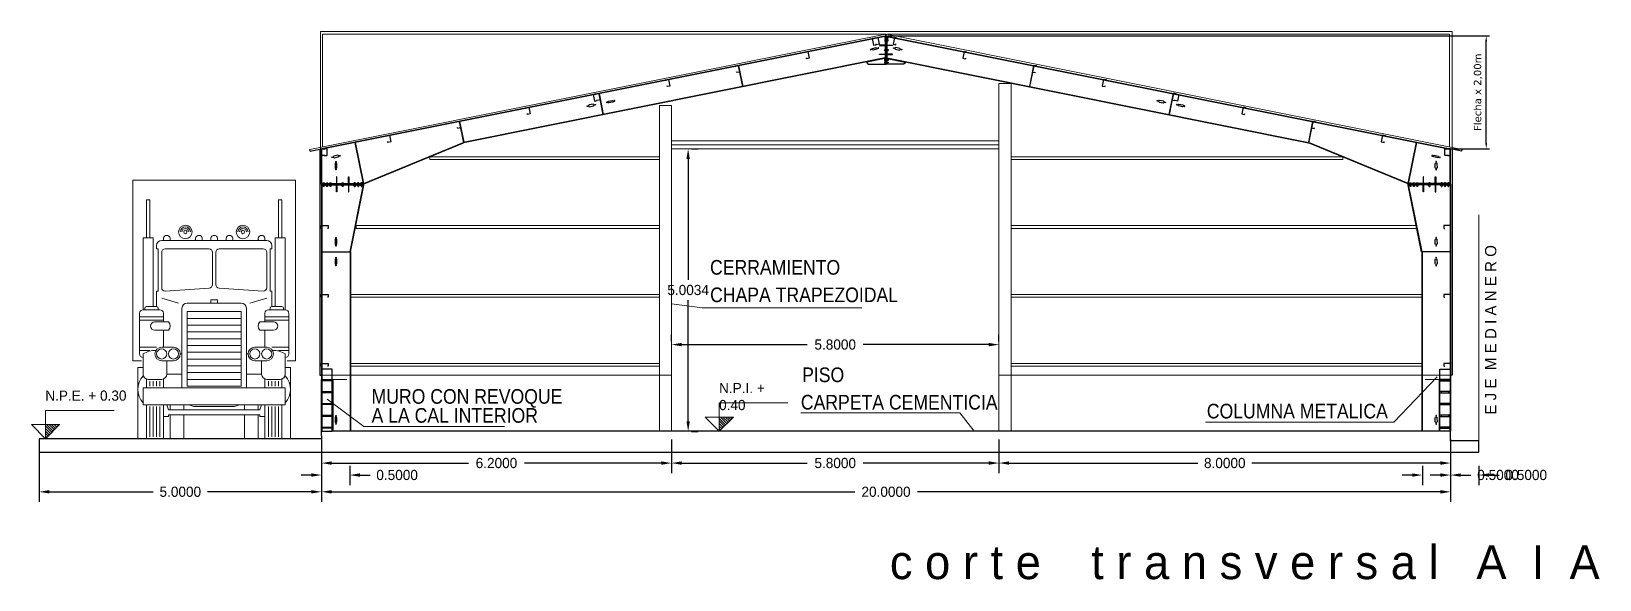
# Model space of a CAD drawing. Header units: millimetres. Extents: x 1972 to 5740, y 370 to 952.
# Drawn here: x 2662.79 to 2690.57, y 512.12 to 521.83 of the extents above; entities that cross this region are included whole.
import ezdxf

# ---------------------------------------------------------------- set-up
doc = ezdxf.new("R2010")
doc.units = ezdxf.units.MM
doc.header["$LTSCALE"] = 15
doc.layers.add('1', color=7, linetype='Continuous')
doc.layers.add('2', color=2, linetype='Continuous')
for name, color, linetype, lineweight in [('COTAS', 5, 'Continuous', 20), ('MUROS', 1, 'Continuous', 30), ('SOMBRAS', 95, 'Continuous', 18), ('VISTAS', 8, 'Continuous', 18)]:
    doc.layers.add(name, color=color, linetype=linetype, lineweight=lineweight)
doc.styles.add('ARIAL', font='verdana.ttf')
doc.dimstyles.new('Cota 0.13', dxfattribs={"dimtxt": 0.13, "dimasz": 0.1, "dimexe": 0.06, "dimexo": 0.03, "dimgap": 0.06, "dimtad": 1, "dimzin": 1, "dimtxsty": 'ARIAL', "dimcen": 2.5, "dimadec": 0, "dimazin": 0, "dimtfac": 1, "dimtmove": 0, "dimatfit": 3, "dimfxl": 1, "dimarcsym": 0})
doc.dimstyles.get("Standard").update_dxf_attribs({"dimtxt": 0.18, "dimasz": 0.18, "dimexe": 0.18, "dimexo": 0.0625, "dimgap": 0.09, "dimtad": 0, "dimtih": 1, "dimtoh": 1, "dimdec": 4, "dimzin": 0, "dimdsep": 46, "dimtxsty": 'Standard', "dimcen": 0.09, "dimadec": 0, "dimazin": 0, "dimtfac": 1, "dimtdec": 4, "dimtofl": 0, "dimtmove": 0, "dimatfit": 3, "dimfxl": 1, "dimtolj": 1, "dimtzin": 0, "dimarcsym": 0})

msp = doc.modelspace()

# ---------------------------------------------------------------- texts
at = {"layer": 'COTAS', "insert": (2677.99938, 512.72744), "char_height": 0.6, "width": 25.6, "attachment_point": 1}
msp.add_mtext('c o r t e    t r a n s v e r s a l   A  I  A', dxfattribs=at)
at = {"layer": 'SOMBRAS', "linetype": 'Continuous', "ltscale": 0.001, "width": 0.9}
for s, p in [('CERRAMIENTO', (2674.81465, 517.51963)), ('CHAPA TRAPEZOIDAL', (2674.81633, 517.03279)), ('PISO', (2676.4456, 515.61654)), ('MURO CON REVOQUE ', (2668.81956, 515.23382)), ('CARPETA CEMENTICIA', (2676.42343, 515.13108)), ('A LA CAL INTERIOR', (2668.81956, 514.89776)), ('COLUMNA METALICA', (2683.61392, 514.97374))]:
    msp.add_text(s, height=0.2592, dxfattribs=at).set_placement(p)
at = {"layer": 'SOMBRAS', "linetype": 'Continuous', "ltscale": 0.001, "insert": (2688.54184, 515.04152), "char_height": 0.2, "width": 5.5964402, "attachment_point": 1, "rotation": 90}
msp.add_mtext('E J E  M E D I A N E R O', dxfattribs=at)
at = {"layer": 'SOMBRAS', "linetype": 'Continuous', "ltscale": 0.001, "char_height": 0.18, "attachment_point": 1}
for s, insert, width in [('N.P.I. + 0.40', (2674.9751, 515.60105), 1.1799731), ('N.P.E. + 0.30', (2663.04026, 515.46767), 2.4476316)]:
    msp.add_mtext(s, dxfattribs=dict(at, insert=insert, width=width))

# ---------------------------------------------------------------- blocks, each defined once
blk = doc.blocks.new('*D70')
at = {"layer": 'Defpoints', "color": 0, "linetype": 'Continuous', "ltscale": 0.001, "transparency": 16777216}
for p in [(2667.932, 514.665), (2687.932, 514.665), (2687.932, 513.674)]:
    blk.add_point(p, dxfattribs=at)
at = {"layer": 'SOMBRAS', "color": 0, "linetype": 'Continuous', "lineweight": -2, "ltscale": 0.001, "transparency": 16777216}
for p, q in [((2667.932, 514.603), (2667.932, 513.494)), ((2687.932, 514.603), (2687.932, 513.494)), ((2668.112, 513.674), (2677.377, 513.674)), ((2687.752, 513.674), (2678.487, 513.674))]:
    blk.add_line(p, q, dxfattribs=at)
at = {"layer": 'SOMBRAS', "color": 0, "linetype": 'Continuous', "ltscale": 0.001, "transparency": 16777216}
for points in [[(2668.112, 513.704), (2668.112, 513.644), (2667.932, 513.674)], [(2687.752, 513.704), (2687.752, 513.644), (2687.932, 513.674)]]:
    blk.add_solid(points, dxfattribs=at)
at = {"layer": 'SOMBRAS', "color": 0, "linetype": 'Continuous', "ltscale": 0.001, "transparency": 16777216, "insert": (2677.932, 513.674), "char_height": 0.18, "attachment_point": 5}
blk.add_mtext('\\A1;20.0000', dxfattribs=at)
blk = doc.blocks.new('*D71')
at = {"layer": 'Defpoints', "color": 0, "linetype": 'Continuous', "ltscale": 0.001, "transparency": 16777216}
for p in [(2662.932, 514.565), (2667.932, 514.565), (2667.932, 513.674)]:
    blk.add_point(p, dxfattribs=at)
at = {"layer": 'SOMBRAS', "color": 0, "linetype": 'Continuous', "lineweight": -2, "ltscale": 0.001, "transparency": 16777216}
for p, q in [((2662.932, 514.503), (2662.932, 513.494)), ((2667.932, 514.503), (2667.932, 513.494)), ((2663.112, 513.674), (2664.952, 513.674)), ((2667.752, 513.674), (2665.912, 513.674))]:
    blk.add_line(p, q, dxfattribs=at)
at = {"layer": 'SOMBRAS', "color": 0, "linetype": 'Continuous', "ltscale": 0.001, "transparency": 16777216}
for points in [[(2663.112, 513.704), (2663.112, 513.644), (2662.932, 513.674)], [(2667.752, 513.704), (2667.752, 513.644), (2667.932, 513.674)]]:
    blk.add_solid(points, dxfattribs=at)
at = {"layer": 'SOMBRAS', "color": 0, "linetype": 'Continuous', "ltscale": 0.001, "transparency": 16777216, "insert": (2665.432, 513.674), "char_height": 0.18, "attachment_point": 5}
blk.add_mtext('\\A1;5.0000', dxfattribs=at)
blk = doc.blocks.new('*D72')
at = {"layer": 'Defpoints', "color": 0, "linetype": 'Continuous', "ltscale": 0.001, "transparency": 16777216}
for p in [(2667.932, 514.199), (2668.432, 514.199), (2668.432, 513.971)]:
    blk.add_point(p, dxfattribs=at)
at = {"layer": 'SOMBRAS', "color": 0, "linetype": 'Continuous', "lineweight": -2, "ltscale": 0.001, "transparency": 16777216}
for p, q in [((2667.752, 513.971), (2667.572, 513.971)), ((2667.932, 514.137), (2667.932, 513.791)), ((2668.432, 514.137), (2668.432, 513.791)), ((2668.612, 513.971), (2668.792, 513.971))]:
    blk.add_line(p, q, dxfattribs=at)
at = {"layer": 'SOMBRAS', "color": 0, "linetype": 'Continuous', "ltscale": 0.001, "transparency": 16777216}
for points in [[(2667.752, 514.001), (2667.752, 513.941), (2667.932, 513.971)], [(2668.612, 514.001), (2668.612, 513.941), (2668.432, 513.971)]]:
    blk.add_solid(points, dxfattribs=at)
at = {"layer": 'SOMBRAS', "color": 0, "linetype": 'Continuous', "ltscale": 0.001, "transparency": 16777216, "insert": (2669.272, 513.971), "char_height": 0.18, "attachment_point": 5}
blk.add_mtext('\\A1;0.5000', dxfattribs=at)
blk = doc.blocks.new('*D73')
at = {"layer": 'Defpoints', "color": 0, "linetype": 'Continuous', "ltscale": 0.001, "transparency": 16777216}
for p in [(2679.932, 514.665), (2687.932, 514.665), (2679.932, 514.183)]:
    blk.add_point(p, dxfattribs=at)
at = {"layer": 'SOMBRAS', "color": 0, "linetype": 'Continuous', "lineweight": -2, "ltscale": 0.001, "transparency": 16777216}
for p, q in [((2679.932, 514.603), (2679.932, 514.003)), ((2687.932, 514.603), (2687.932, 514.003)), ((2680.112, 514.183), (2683.452, 514.183)), ((2687.752, 514.183), (2684.412, 514.183))]:
    blk.add_line(p, q, dxfattribs=at)
at = {"layer": 'SOMBRAS', "color": 0, "linetype": 'Continuous', "ltscale": 0.001, "transparency": 16777216}
for points in [[(2680.112, 514.213), (2680.112, 514.153), (2679.932, 514.183)], [(2687.752, 514.213), (2687.752, 514.153), (2687.932, 514.183)]]:
    blk.add_solid(points, dxfattribs=at)
at = {"layer": 'SOMBRAS', "color": 0, "linetype": 'Continuous', "ltscale": 0.001, "transparency": 16777216, "insert": (2683.932, 514.183), "char_height": 0.18, "attachment_point": 5}
blk.add_mtext('\\A1;8.0000', dxfattribs=at)
blk = doc.blocks.new('*D79')
at = {"layer": 'Defpoints', "color": 0, "linetype": 'Continuous', "ltscale": 0.001, "transparency": 16777216}
for p in [(2667.932, 514.665), (2674.132, 514.665), (2667.932, 514.183)]:
    blk.add_point(p, dxfattribs=at)
at = {"layer": 'SOMBRAS', "color": 0, "linetype": 'Continuous', "lineweight": -2, "ltscale": 0.001, "transparency": 16777216}
for p, q in [((2667.932, 514.603), (2667.932, 514.003)), ((2674.132, 514.603), (2674.132, 514.003)), ((2668.112, 514.183), (2670.537, 514.183)), ((2673.952, 514.183), (2671.527, 514.183))]:
    blk.add_line(p, q, dxfattribs=at)
at = {"layer": 'SOMBRAS', "color": 0, "linetype": 'Continuous', "ltscale": 0.001, "transparency": 16777216}
for points in [[(2668.112, 514.213), (2668.112, 514.153), (2667.932, 514.183)], [(2673.952, 514.213), (2673.952, 514.153), (2674.132, 514.183)]]:
    blk.add_solid(points, dxfattribs=at)
at = {"layer": 'SOMBRAS', "color": 0, "linetype": 'Continuous', "ltscale": 0.001, "transparency": 16777216, "insert": (2671.032, 514.183), "char_height": 0.18, "attachment_point": 5}
blk.add_mtext('\\A1;6.2000', dxfattribs=at)
blk = doc.blocks.new('*D80')
at = {"layer": 'Defpoints', "color": 0, "linetype": 'Continuous', "ltscale": 0.001, "transparency": 16777216}
for p in [(2674.132, 514.665), (2679.932, 514.665), (2674.132, 514.183)]:
    blk.add_point(p, dxfattribs=at)
at = {"layer": 'SOMBRAS', "color": 0, "linetype": 'Continuous', "lineweight": -2, "ltscale": 0.001, "transparency": 16777216}
for p, q in [((2674.132, 514.603), (2674.132, 514.003)), ((2679.932, 514.603), (2679.932, 514.003)), ((2674.312, 514.183), (2676.537, 514.183)), ((2679.752, 514.183), (2677.527, 514.183))]:
    blk.add_line(p, q, dxfattribs=at)
at = {"layer": 'SOMBRAS', "color": 0, "linetype": 'Continuous', "ltscale": 0.001, "transparency": 16777216}
for points in [[(2674.312, 514.213), (2674.312, 514.153), (2674.132, 514.183)], [(2679.752, 514.213), (2679.752, 514.153), (2679.932, 514.183)]]:
    blk.add_solid(points, dxfattribs=at)
at = {"layer": 'SOMBRAS', "color": 0, "linetype": 'Continuous', "ltscale": 0.001, "transparency": 16777216, "insert": (2677.032, 514.183), "char_height": 0.18, "attachment_point": 5}
blk.add_mtext('\\A1;5.8000', dxfattribs=at)
blk = doc.blocks.new('*D81')
at = {"layer": 'Defpoints', "color": 0, "linetype": 'Continuous', "ltscale": 0.001, "transparency": 16777216}
for p in [(2674.427, 519.749), (2674.427, 514.745), (2674.427, 514.745)]:
    blk.add_point(p, dxfattribs=at)
at = {"layer": 'SOMBRAS', "color": 0, "linetype": 'Continuous', "lineweight": -2, "ltscale": 0.001, "transparency": 16777216}
for p, q in [((2674.489, 519.749), (2674.607, 519.749)), ((2674.427, 519.569), (2674.427, 517.427)), ((2674.427, 514.925), (2674.427, 517.067)), ((2674.489, 514.745), (2674.607, 514.745))]:
    blk.add_line(p, q, dxfattribs=at)
at = {"layer": 'SOMBRAS', "color": 0, "linetype": 'Continuous', "ltscale": 0.001, "transparency": 16777216}
for points in [[(2674.397, 519.569), (2674.457, 519.569), (2674.427, 519.749)], [(2674.397, 514.925), (2674.457, 514.925), (2674.427, 514.745)]]:
    blk.add_solid(points, dxfattribs=at)
at = {"layer": 'SOMBRAS', "color": 0, "linetype": 'Continuous', "ltscale": 0.001, "transparency": 16777216, "insert": (2674.427, 517.247), "char_height": 0.18, "attachment_point": 5}
blk.add_mtext('\\A1;5.0034', dxfattribs=at)
blk = doc.blocks.new('*D97')
at = {"layer": 'Defpoints', "color": 0, "linetype": 'Continuous', "ltscale": 0.001, "transparency": 16777216}
for p in [(2687.432, 514.199), (2687.932, 514.199), (2687.932, 513.971)]:
    blk.add_point(p, dxfattribs=at)
at = {"layer": 'SOMBRAS', "color": 0, "linetype": 'Continuous', "lineweight": -2, "ltscale": 0.001, "transparency": 16777216}
for p, q in [((2687.252, 513.971), (2687.072, 513.971)), ((2687.432, 514.137), (2687.432, 513.791)), ((2687.932, 514.137), (2687.932, 513.791)), ((2688.112, 513.971), (2688.292, 513.971))]:
    blk.add_line(p, q, dxfattribs=at)
at = {"layer": 'SOMBRAS', "color": 0, "linetype": 'Continuous', "ltscale": 0.001, "transparency": 16777216}
for points in [[(2687.252, 514.001), (2687.252, 513.941), (2687.432, 513.971)], [(2688.112, 514.001), (2688.112, 513.941), (2687.932, 513.971)]]:
    blk.add_solid(points, dxfattribs=at)
at = {"layer": 'SOMBRAS', "color": 0, "linetype": 'Continuous', "ltscale": 0.001, "transparency": 16777216, "insert": (2688.772, 513.971), "char_height": 0.18, "attachment_point": 5}
blk.add_mtext('\\A1;0.5000', dxfattribs=at)
blk = doc.blocks.new('To 5-8')
at = {"layer": '1'}
for p, q in [((-0.014, 0.009), (-0.014, 0)), ((-0.014, 0), (-0.009, 0)), ((0.01, 0.011), (-0.01, 0.011)), ((-0.008, 0), (-0.007, 0)), ((-0.007, 0.009), (-0.007, 0)), ((-0.007, 0), (0.007, 0)), ((0.007, 0.009), (0.007, 0)), ((0.007, 0), (0.008, 0)), ((0.009, 0), (0.014, 0)), ((0.014, 0), (0.014, 0.009)), ((-0.008, -0.001), (-0.008, -0.048)), ((-0.008, -0.048), (0.008, -0.048)), ((-0.008, -0.048), (-0.005, -0.05)), ((-0.005, -0.05), (0.005, -0.05)), ((0.005, -0.05), (0.008, -0.048)), ((0.008, -0.048), (0.008, -0.001))]:
    blk.add_line(p, q, dxfattribs=at)
for centre, radius, start, end in [((-0.01, 0.005), 0.00528, 48.7117, 131.2883), ((0, -0.009), 0.0192, 68.6636, 111.3364), ((0.01, 0.005), 0.00528, 48.7117, 131.2883), ((-0.009, -0.001), 0.00064, 0, 90), ((0.009, -0.001), 0.00064, 90, 180)]:
    blk.add_arc(centre, radius, start, end, dxfattribs=at)
at = {"layer": '2'}
for p, q in [((0.008, -0.003), (-0.008, -0.003)), ((-0.005, -0.003), (-0.005, -0.05)), ((0.005, -0.003), (0.005, -0.05))]:
    blk.add_line(p, q, dxfattribs=at)
blk = doc.blocks.new('Tu 5-8')
at = {"layer": '1'}
for p, q in [((0.01, 0), (-0.01, 0)), ((-0.014, -0.001), (-0.014, -0.008)), ((-0.014, -0.008), (-0.014, -0.014)), ((-0.01, -0.015), (0.01, -0.015)), ((-0.007, -0.001), (-0.007, -0.008)), ((-0.007, -0.008), (-0.007, -0.014)), ((0.007, -0.001), (0.007, -0.008)), ((0.007, -0.008), (0.007, -0.014)), ((0.014, -0.001), (0.014, -0.008)), ((0.014, -0.008), (0.014, -0.014))]:
    blk.add_line(p, q, dxfattribs=at)
for centre, radius, start, end in [((-0.01, -0.008), 0.00752, 62.3999, 117.6001), ((0, -0.029), 0.0288, 75.9969, 104.0031), ((-0.01, -0.008), 0.00752, 242.3999, 297.6001), ((0, 0.014), 0.0288, 255.9969, 284.0031), ((0.01, -0.008), 0.00752, 62.3999, 117.6001), ((0.01, -0.008), 0.00752, 242.3999, 297.6001)]:
    blk.add_arc(centre, radius, start, end, dxfattribs=at)
blk = doc.blocks.new('fsdasdfasdfasdf')
at = {"color": 5}
blk.add_lwpolyline([(0.1, 0.035), (0.031, 0.022, 1), (0.037, -0.008), (0.106, 0.006, 1)], format="xyb", close=True, dxfattribs=at)
for centre in [(0, 0), (0.137, 0.027)]:
    blk.add_circle(centre, 0.006, dxfattribs=at)
blk = doc.blocks.new('*D203')
at = {"layer": 'Defpoints', "color": 0, "linetype": 'Continuous', "ltscale": 0.001, "transparency": 16777216}
for p in [(2677.932, 521.749), (2688.563, 521.749), (2687.932, 519.749)]:
    blk.add_point(p, dxfattribs=at)
at = {"layer": 'SOMBRAS', "color": 0, "linetype": 'Continuous', "lineweight": -2, "ltscale": 0.001, "transparency": 16777216}
for p, q in [((2677.962, 521.749), (2688.623, 521.749)), ((2688.563, 519.849), (2688.563, 521.649)), ((2687.962, 519.749), (2688.623, 519.749))]:
    blk.add_line(p, q, dxfattribs=at)
at = {"layer": 'SOMBRAS', "color": 0, "linetype": 'Continuous', "ltscale": 0.001, "transparency": 16777216}
for points in [[(2688.546, 521.649), (2688.579, 521.649), (2688.563, 521.749)], [(2688.546, 519.849), (2688.579, 519.849), (2688.563, 519.749)]]:
    blk.add_solid(points, dxfattribs=at)
at = {"layer": 'SOMBRAS', "color": 0, "linetype": 'Continuous', "ltscale": 0.001, "transparency": 16777216, "insert": (2688.419, 520.749), "char_height": 0.13, "attachment_point": 5, "rotation": 90, "style": 'ARIAL'}
blk.add_mtext('Flecha x 2,00m', dxfattribs=at)
blk = doc.blocks.new('*D276')
at = {"layer": 'Defpoints', "color": 0, "linetype": 'Continuous', "ltscale": 0.001, "transparency": 16777216}
for p in [(2674.132, 516.281), (2674.132, 516.281), (2679.932, 516.281)]:
    blk.add_point(p, dxfattribs=at)
at = {"layer": 'SOMBRAS', "color": 0, "linetype": 'Continuous', "lineweight": -2, "ltscale": 0.001, "transparency": 16777216}
for p, q in [((2674.132, 516.344), (2674.132, 516.461)), ((2679.932, 516.344), (2679.932, 516.461)), ((2674.312, 516.281), (2676.537, 516.281)), ((2679.752, 516.281), (2677.527, 516.281))]:
    blk.add_line(p, q, dxfattribs=at)
at = {"layer": 'SOMBRAS', "color": 0, "linetype": 'Continuous', "ltscale": 0.001, "transparency": 16777216}
for points in [[(2674.312, 516.311), (2674.312, 516.251), (2674.132, 516.281)], [(2679.752, 516.311), (2679.752, 516.251), (2679.932, 516.281)]]:
    blk.add_solid(points, dxfattribs=at)
at = {"layer": 'SOMBRAS', "color": 0, "linetype": 'Continuous', "ltscale": 0.001, "transparency": 16777216, "insert": (2677.032, 516.281), "char_height": 0.18, "attachment_point": 5}
blk.add_mtext('\\A1;5.8000', dxfattribs=at)
blk = doc.blocks.new('*D278')
at = {"layer": 'Defpoints', "color": 0, "linetype": 'Continuous', "ltscale": 0.001, "transparency": 16777216}
for p in [(2687.932, 514.199), (2688.432, 514.199), (2688.432, 513.971)]:
    blk.add_point(p, dxfattribs=at)
at = {"layer": 'SOMBRAS', "color": 0, "linetype": 'Continuous', "lineweight": -2, "ltscale": 0.001, "transparency": 16777216}
for p, q in [((2687.752, 513.971), (2687.572, 513.971)), ((2687.932, 514.137), (2687.932, 513.791)), ((2688.432, 514.137), (2688.432, 513.791)), ((2688.612, 513.971), (2688.792, 513.971))]:
    blk.add_line(p, q, dxfattribs=at)
at = {"layer": 'SOMBRAS', "color": 0, "linetype": 'Continuous', "ltscale": 0.001, "transparency": 16777216}
for points in [[(2687.752, 514.001), (2687.752, 513.941), (2687.932, 513.971)], [(2688.612, 514.001), (2688.612, 513.941), (2688.432, 513.971)]]:
    blk.add_solid(points, dxfattribs=at)
at = {"layer": 'SOMBRAS', "color": 0, "linetype": 'Continuous', "ltscale": 0.001, "transparency": 16777216, "insert": (2689.272, 513.971), "char_height": 0.18, "attachment_point": 5}
blk.add_mtext('\\A1;0.5000', dxfattribs=at)

# ---------------------------------------------------------------- dimensions: what is measured, and where the dimension line sits
at = {"layer": 'SOMBRAS', "linetype": 'Continuous', "ltscale": 0.001}
dim = msp.add_linear_dim(base=(2688.56282, 521.74853), p1=(2687.93196, 519.74853), p2=(2677.93196, 521.74853), angle=90, text='Flecha x <>m', dimstyle='Cota 0.13', dxfattribs=at)
dim.commit()
dim.dimension.update_dxf_attribs({"geometry": '*D203', "text_midpoint": (2688.41874, 520.74853)})
for p1, p2, distance, picture, middle in [((2674.4265, 519.74853), (2674.4265, 514.74515), 0, '*D81', (2674.4265, 517.24684)), ((2662.93196, 514.56515), (2667.93196, 514.56515), -0.89082, '*D71', (2665.43196, 513.67433)), ((2667.93196, 514.66515), (2687.93196, 514.66515), -0.99082, '*D70', (2677.93196, 513.67433)), ((2674.13196, 514.66515), (2667.93196, 514.66515), 0.48258, '*D79', (2671.03196, 514.18257)), ((2679.93196, 514.66515), (2674.13196, 514.66515), 0.48258, '*D80', (2677.03196, 514.18257)), ((2687.93196, 514.66515), (2679.93196, 514.66515), 0.48258, '*D73', (2683.93196, 514.18257)), ((2667.93196, 514.19942), (2668.43196, 514.19942), -0.2281, '*D72', (2669.27196, 513.97133)), ((2687.43196, 514.19942), (2687.93196, 514.19942), -0.2281, '*D97', (2688.77196, 513.97133)), ((2687.93196, 514.19942), (2688.43196, 514.19942), -0.2281, '*D278', (2689.27196, 513.97133))]:
    dim = msp.add_aligned_dim(p1=p1, p2=p2, distance=distance, dimstyle='Standard', override={"dimscale": 1}, dxfattribs=at)
    dim.commit()
    dim.dimension.update_dxf_attribs({"geometry": picture, "text_midpoint": middle})
dim = msp.add_linear_dim(base=(2674.13196, 516.2814), p1=(2679.93196, 516.2814), p2=(2674.13196, 516.2814), dimstyle='Standard', override={"dimscale": 1}, dxfattribs=at)
dim.commit()
dim.dimension.update_dxf_attribs({"geometry": '*D276', "text_midpoint": (2677.03196, 516.2814)})

# ---------------------------------------------------------------- hatches: boundary and pattern name
at = {"layer": 'SOMBRAS', "linetype": 'Continuous', "ltscale": 0.001}
h = msp.add_hatch(dxfattribs=at)
h.set_pattern_fill('LINE', color=256, scale=0.01, angle=135, style=0)
h.set_pattern_definition([(135, (2663.04386, 514.61515), (-0.0224506, -0.0224506), [])])
h.paths.add_polyline_path([(2663.29386, 514.86515), (2663.04386, 514.86515), (2663.04386, 514.61515)])
h = msp.add_hatch(dxfattribs=at)
h.set_pattern_fill('LINE', color=256, scale=0.01, angle=135, style=0)
h.set_pattern_definition([(135, (2674.978702, 514.748527), (-0.0224506, -0.0224506), [])])
h.paths.add_polyline_path([(2675.2287, 514.99853), (2674.9787, 514.99853), (2674.9787, 514.74853)])

# ---------------------------------------------------------------- linework, layer by layer
at = {"color": 5, "linetype": 'Continuous'}
for p, q in [((2677.91803, 521.74574), (2667.93703, 519.74954)), ((2677.91926, 521.73956), (2667.93826, 519.74336)), ((2677.91926, 521.73956), (2677.91803, 521.74574)), ((2677.94466, 521.73956), (2677.9459, 521.74574)), ((2677.94466, 521.73956), (2687.92566, 519.74336)), ((2677.9459, 521.74574), (2687.9269, 519.74954)), ((2677.91926, 521.35714), (2670.44647, 519.86258)), ((2677.91926, 521.35071), (2670.4477, 519.8564)), ((2675.31505, 521.21872), (2675.38859, 520.851)), ((2675.31976, 521.21966), (2675.3933, 520.85194)), ((2677.94466, 521.35714), (2685.41746, 519.86258)), ((2677.94466, 521.35071), (2685.41623, 519.8564)), ((2680.54417, 521.21966), (2680.47063, 520.85194)), ((2680.54888, 521.21872), (2680.47534, 520.851)), ((2672.84399, 520.72451), (2672.91753, 520.35679)), ((2672.84869, 520.72545), (2672.92224, 520.35773)), ((2683.01524, 520.72545), (2682.94169, 520.35773)), ((2683.01994, 520.72451), (2682.9464, 520.35679)), ((2670.37292, 520.23029), (2670.4477, 519.8564)), ((2670.37763, 520.23124), (2670.45117, 519.86352)), ((2685.4863, 520.23124), (2685.41275, 519.86352)), ((2685.49101, 520.23029), (2685.41623, 519.8564)), ((2667.93196, 519.13367), (2667.93196, 519.74336)), ((2667.93826, 519.74336), (2667.93196, 519.74336)), ((2667.93826, 519.74336), (2667.93703, 519.74954)), ((2667.93826, 519.13367), (2667.93826, 519.74336)), ((2668.67554, 519.13367), (2668.52993, 519.8617)), ((2668.68196, 519.13367), (2668.53611, 519.86293)), ((2668.68196, 519.13367), (2670.44647, 519.86258)), ((2668.68441, 519.12787), (2670.44775, 519.85628)), ((2670.44531, 519.86209), (2670.44775, 519.85628)), ((2685.41862, 519.86209), (2685.41618, 519.85628)), ((2687.17952, 519.12787), (2685.41618, 519.85628)), ((2687.18196, 519.13367), (2685.41746, 519.86258)), ((2687.18196, 519.13367), (2687.32782, 519.86293)), ((2687.18839, 519.13367), (2687.33399, 519.8617)), ((2687.92566, 519.74336), (2687.9269, 519.74954)), ((2687.92566, 519.13367), (2687.92566, 519.74336)), ((2687.92566, 519.74336), (2687.93196, 519.74336)), ((2687.93196, 519.13367), (2687.93196, 519.74336)), ((2668.68196, 519.13367), (2668.68441, 519.12787)), ((2687.18196, 519.13367), (2687.17952, 519.12787))]:
    msp.add_line(p, q, dxfattribs=at)
at = {"color": 7, "linetype": 'Continuous'}
for p, q in [((2677.91803, 521.74574), (2677.93196, 521.74853)), ((2677.9459, 521.74574), (2677.93196, 521.74853)), ((2667.93703, 519.74954), (2667.93196, 519.74853)), ((2667.93196, 519.74336), (2667.93196, 519.74853)), ((2687.9269, 519.74954), (2687.93196, 519.74853)), ((2687.93196, 519.74336), (2687.93196, 519.74853))]:
    msp.add_line(p, q, dxfattribs=at)
at = {"color": 3, "linetype": 'Continuous'}
for p, q in [((2677.93196, 521.74853), (2677.92608, 521.77794)), ((2677.93196, 521.74853), (2677.93785, 521.77794)), ((2667.73392, 519.70892), (2667.72804, 519.73834)), ((2667.73392, 519.70892), (2667.93196, 519.74853)), ((2667.90196, 519.74253), (2667.90196, 515.74253)), ((2667.90196, 519.74253), (2667.93196, 519.74253)), ((2688.13, 519.70892), (2687.93196, 519.74853)), ((2687.96196, 519.74253), (2687.93196, 519.74253)), ((2687.96196, 519.74253), (2687.96196, 515.74253)), ((2688.13, 519.70892), (2688.13589, 519.73834)), ((2667.90196, 515.74253), (2667.93196, 515.74253)), ((2687.96196, 515.74253), (2687.93196, 515.74253))]:
    msp.add_line(p, q, dxfattribs=at)
at = {"linetype": 'Continuous'}
for p, q in [((2677.93196, 521.74853), (2677.93196, 521.74599)), ((2677.93196, 521.74853), (2677.93196, 521.74599)), ((2677.91926, 521.35071), (2677.91803, 521.35689)), ((2677.94466, 521.35071), (2677.9459, 521.35689))]:
    msp.add_line(p, q, dxfattribs=at)
at = {"color": 1, "linetype": 'Continuous'}
for p, q in [((2667.93196, 519.10827), (2667.93196, 514.74853)), ((2667.93826, 519.10827), (2667.93826, 514.74853)), ((2668.43826, 517.9264), (2668.67546, 519.10827)), ((2668.44464, 517.92638), (2668.68168, 519.10726)), ((2668.68168, 519.10726), (2668.67546, 519.10827)), ((2687.18225, 519.10726), (2687.18846, 519.10827)), ((2687.41928, 517.92638), (2687.18225, 519.10726)), ((2687.42566, 517.9264), (2687.18846, 519.10827)), ((2687.92566, 519.10827), (2687.92566, 514.74853)), ((2687.93196, 519.10827), (2687.93196, 514.74853)), ((2667.93826, 517.9264), (2668.44456, 517.9264)), ((2667.93826, 517.9216), (2668.43826, 517.9216)), ((2668.43826, 517.9264), (2668.43826, 514.74853)), ((2668.44464, 517.92638), (2668.43843, 517.92739)), ((2668.44456, 517.9264), (2668.44456, 514.74853)), ((2687.41928, 517.92638), (2687.4255, 517.92739)), ((2687.41936, 517.9264), (2687.41936, 514.74853)), ((2687.92566, 517.9264), (2687.41936, 517.9264)), ((2687.42566, 517.9264), (2687.42566, 514.74853)), ((2687.92566, 517.9216), (2687.42566, 517.9216))]:
    msp.add_line(p, q, dxfattribs=at)
at = {"color": 4, "linetype": 'Continuous'}
for points in [[(2677.73879, 521.69459), (2677.73585, 521.7093), (2677.68682, 521.6995), (2677.71035, 521.58183), (2677.75938, 521.59163), (2677.75644, 521.60634)], [(2677.5906, 521.28498), (2677.59492, 521.26339), (2677.62349, 521.24599), (2677.91926, 521.24599), (2677.91926, 521.34071), (2677.90946, 521.34875), (2677.5906, 521.28498)], [(2678.27333, 521.28498), (2678.26901, 521.26339), (2678.24044, 521.24599), (2677.94466, 521.24599), (2677.94466, 521.34071), (2677.95447, 521.34875), (2678.27333, 521.28498)], [(2672.79666, 520.70617), (2672.79372, 520.72088), (2672.74469, 520.71107), (2672.76823, 520.5934), (2672.81725, 520.60321), (2672.81431, 520.61792)], [(2683.06726, 520.70617), (2683.07021, 520.72088), (2683.11924, 520.71107), (2683.0957, 520.5934), (2683.04667, 520.60321), (2683.04961, 520.61792)], [(2667.98196, 519.64353), (2667.98196, 519.62853), (2668.03196, 519.62853), (2668.03196, 519.74853), (2667.98196, 519.74853), (2667.98196, 519.73353)], [(2687.88196, 519.64353), (2687.88196, 519.62853), (2687.83196, 519.62853), (2687.83196, 519.74853), (2687.88196, 519.74853), (2687.88196, 519.73353)]]:
    msp.add_lwpolyline(points, dxfattribs=at)
at = {"color": 6, "linetype": 'Continuous'}
for points in [[(2677.73879, 521.69459), (2677.73585, 521.7093), (2677.78488, 521.71911), (2677.80841, 521.60144), (2677.75938, 521.59163), (2677.75644, 521.60634)], [(2678.12514, 521.69459), (2678.12808, 521.7093), (2678.07905, 521.71911), (2678.05552, 521.60144), (2678.10455, 521.59163), (2678.10749, 521.60634)], [(2676.50326, 521.44749), (2676.50032, 521.4622), (2676.54934, 521.472), (2676.57288, 521.35433), (2676.52385, 521.34453), (2676.52091, 521.35924)], [(2679.36067, 521.44749), (2679.36361, 521.4622), (2679.31458, 521.472), (2679.29105, 521.35433), (2679.34008, 521.34453), (2679.34302, 521.35924)], [(2675.26773, 521.20038), (2675.26478, 521.21509), (2675.31381, 521.2249), (2675.33735, 521.10723), (2675.28832, 521.09742), (2675.28538, 521.11213)], [(2680.5962, 521.20038), (2680.59914, 521.21509), (2680.55011, 521.2249), (2680.52658, 521.10723), (2680.57561, 521.09742), (2680.57855, 521.11213)], [(2674.03219, 520.95328), (2674.02925, 520.96798), (2674.07828, 520.97779), (2674.10182, 520.86012), (2674.05279, 520.85031), (2674.04984, 520.86502)], [(2681.83173, 520.95328), (2681.83467, 520.96798), (2681.78565, 520.97779), (2681.76211, 520.86012), (2681.81114, 520.85031), (2681.81408, 520.86502)], [(2672.79666, 520.70617), (2672.79372, 520.72088), (2672.84275, 520.73068), (2672.86628, 520.61301), (2672.81725, 520.60321), (2672.81431, 520.61792)], [(2683.06726, 520.70617), (2683.07021, 520.72088), (2683.02118, 520.73068), (2682.99764, 520.61301), (2683.04667, 520.60321), (2683.04961, 520.61792)], [(2671.56113, 520.45906), (2671.55819, 520.47377), (2671.60722, 520.48358), (2671.63075, 520.36591), (2671.58172, 520.3561), (2671.57878, 520.37081)], [(2684.3028, 520.45906), (2684.30574, 520.47377), (2684.25671, 520.48358), (2684.23318, 520.36591), (2684.2822, 520.3561), (2684.28515, 520.37081)], [(2670.3256, 520.21196), (2670.32266, 520.22667), (2670.37169, 520.23647), (2670.39522, 520.1188), (2670.34619, 520.109), (2670.34325, 520.1237)], [(2685.53833, 520.21196), (2685.54127, 520.22667), (2685.49224, 520.23647), (2685.46871, 520.1188), (2685.51774, 520.109), (2685.52068, 520.1237)], [(2667.98196, 519.64353), (2667.98196, 519.62853), (2667.93196, 519.62853), (2667.93196, 519.74853), (2667.98196, 519.74853), (2667.98196, 519.73353)], [(2669.09007, 519.96485), (2669.08713, 519.97956), (2669.13616, 519.98937), (2669.15969, 519.8717), (2669.11066, 519.86189), (2669.10772, 519.8766)], [(2686.77386, 519.96485), (2686.7768, 519.97956), (2686.72777, 519.98937), (2686.70424, 519.8717), (2686.75327, 519.86189), (2686.75621, 519.8766)], [(2687.88196, 519.64353), (2687.88196, 519.62853), (2687.93196, 519.62853), (2687.93196, 519.74853), (2687.88196, 519.74853), (2687.88196, 519.73353)], [(2667.94696, 518.33853), (2667.93196, 518.33853), (2667.93196, 518.38853), (2668.05196, 518.38853), (2668.05196, 518.33853), (2668.03696, 518.33853)], [(2687.91696, 518.33853), (2687.93196, 518.33853), (2687.93196, 518.38853), (2687.81196, 518.38853), (2687.81196, 518.33853), (2687.82696, 518.33853)], [(2667.94696, 517.11853), (2667.93196, 517.11853), (2667.93196, 517.16853), (2668.05196, 517.16853), (2668.05196, 517.11853), (2668.03696, 517.11853)], [(2687.91696, 517.11853), (2687.93196, 517.11853), (2687.93196, 517.16853), (2687.81196, 517.16853), (2687.81196, 517.11853), (2687.82696, 517.11853)], [(2667.94696, 515.89853), (2667.93196, 515.89853), (2667.93196, 515.94853), (2668.05196, 515.94853), (2668.05196, 515.89853), (2668.03696, 515.89853)], [(2687.91696, 515.89853), (2687.93196, 515.89853), (2687.93196, 515.94853), (2687.81196, 515.94853), (2687.81196, 515.89853), (2687.82696, 515.89853)]]:
    msp.add_lwpolyline(points, dxfattribs=at)
at = {"color": 4, "linetype": 'Continuous'}
for points in [[(2677.91926, 521.24599), (2677.93196, 521.24599), (2677.93196, 521.74599), (2677.91926, 521.74599)], [(2677.94466, 521.24599), (2677.93196, 521.24599), (2677.93196, 521.74599), (2677.94466, 521.74599)]]:
    msp.add_lwpolyline(points, close=True, dxfattribs=at)
at = {"color": 5, "ltscale": 2}
for points in [[(2677.81926, 521.58409), (2677.81926, 521.57779), (2677.91926, 521.57779), (2677.91926, 521.58409)], [(2677.81926, 521.41779), (2677.81926, 521.42409), (2677.91926, 521.42409), (2677.91926, 521.41779)], [(2678.04466, 521.58409), (2678.04466, 521.57779), (2677.94466, 521.57779), (2677.94466, 521.58409)], [(2678.04466, 521.41779), (2678.04466, 521.42409), (2677.94466, 521.42409), (2677.94466, 521.41779)], [(2668.19631, 519.13367), (2668.20261, 519.13367), (2668.20261, 519.25367), (2668.19631, 519.25367)], [(2668.41761, 519.13367), (2668.41131, 519.13367), (2668.41131, 519.25367), (2668.41761, 519.25367)], [(2687.44631, 519.13367), (2687.45261, 519.13367), (2687.45261, 519.25367), (2687.44631, 519.25367)], [(2687.66761, 519.13367), (2687.66131, 519.13367), (2687.66131, 519.25367), (2687.66761, 519.25367)]]:
    msp.add_lwpolyline(points, close=True, dxfattribs=at)
at = {"color": 4, "ltscale": 2}
for points in [[(2667.93196, 519.13367), (2668.68196, 519.13367), (2668.68196, 519.12097), (2667.93196, 519.12097)], [(2668.68196, 519.12097), (2667.93196, 519.12097), (2667.93196, 519.10827), (2668.68196, 519.10827)], [(2687.93196, 519.13367), (2687.18196, 519.13367), (2687.18196, 519.12097), (2687.93196, 519.12097)], [(2687.18196, 519.12097), (2687.93196, 519.12097), (2687.93196, 519.10827), (2687.18196, 519.10827)]]:
    msp.add_lwpolyline(points, close=True, dxfattribs=at)
at = {"color": 1, "ltscale": 2}
for points in [[(2668.19631, 519.10827), (2668.20261, 519.10827), (2668.20261, 518.98827), (2668.19631, 518.98827)], [(2668.41761, 519.10827), (2668.41131, 519.10827), (2668.41131, 518.98827), (2668.41761, 518.98827)], [(2687.44631, 519.10827), (2687.45261, 519.10827), (2687.45261, 518.98827), (2687.44631, 518.98827)], [(2687.66761, 519.10827), (2687.66131, 519.10827), (2687.66131, 518.98827), (2687.66761, 518.98827)]]:
    msp.add_lwpolyline(points, close=True, dxfattribs=at)
at = {"color": 5, "linetype": 'Continuous'}
for points in [[(2667.93196, 515.65853), (2668.12196, 515.65853), (2668.12196, 515.84853), (2667.93196, 515.84853)], [(2687.93196, 515.65853), (2687.74196, 515.65853), (2687.74196, 515.84853), (2687.93196, 515.84853)], [(2667.93196, 515.44853), (2668.12196, 515.44853), (2668.12196, 515.63853), (2667.93196, 515.63853)], [(2687.93196, 515.44853), (2687.74196, 515.44853), (2687.74196, 515.63853), (2687.93196, 515.63853)], [(2667.93196, 515.23853), (2668.12196, 515.23853), (2668.12196, 515.42853), (2667.93196, 515.42853)], [(2687.93196, 515.23853), (2687.74196, 515.23853), (2687.74196, 515.42853), (2687.93196, 515.42853)], [(2667.93196, 515.02853), (2668.12196, 515.02853), (2668.12196, 515.21853), (2667.93196, 515.21853)], [(2667.93196, 514.81853), (2668.12196, 514.81853), (2668.12196, 515.00853), (2667.93196, 515.00853)], [(2687.93196, 515.02853), (2687.74196, 515.02853), (2687.74196, 515.21853), (2687.93196, 515.21853)], [(2687.93196, 514.81853), (2687.74196, 514.81853), (2687.74196, 515.00853), (2687.93196, 515.00853)], [(2667.93196, 514.74853), (2668.12196, 514.74853), (2668.12196, 514.79853), (2667.93196, 514.79853)], [(2687.93196, 514.74853), (2687.74196, 514.74853), (2687.74196, 514.79853), (2687.93196, 514.79853)]]:
    msp.add_lwpolyline(points, close=True, dxfattribs=at)
for points in [[(2667.96175, 515.63853), (2667.96175, 515.65853)], [(2668.09218, 515.63853), (2668.09218, 515.65853)], [(2687.77175, 515.63853), (2687.77175, 515.65853)], [(2687.90218, 515.63853), (2687.90218, 515.65853)], [(2667.96175, 515.42853), (2667.96175, 515.44853)], [(2668.09218, 515.42853), (2668.09218, 515.44853)], [(2687.77175, 515.42853), (2687.77175, 515.44853)], [(2687.90218, 515.42853), (2687.90218, 515.44853)], [(2667.96175, 515.21853), (2667.96175, 515.23853)], [(2667.96175, 515.00853), (2667.96175, 515.02853)], [(2668.09218, 515.21853), (2668.09218, 515.23853)], [(2668.09218, 515.00853), (2668.09218, 515.02853)], [(2687.77175, 515.21853), (2687.77175, 515.23853)], [(2687.77175, 515.00853), (2687.77175, 515.02853)], [(2687.90218, 515.21853), (2687.90218, 515.23853)], [(2687.90218, 515.00853), (2687.90218, 515.02853)], [(2667.96175, 514.79853), (2667.96175, 514.81853)], [(2668.09218, 514.79853), (2668.09218, 514.81853)], [(2687.77175, 514.79853), (2687.77175, 514.81853)], [(2687.90218, 514.79853), (2687.90218, 514.81853)]]:
    msp.add_lwpolyline(points, dxfattribs=at)
at = {"color": 1, "linetype": 'Continuous'}
msp.add_lwpolyline([(2687.92566, 514.74853), (2687.92566, 515.04853), (2687.93196, 515.04853), (2687.93196, 514.74853)], dxfattribs=at)
at = {"layer": 'MUROS', "linetype": 'Continuous', "ltscale": 0.001}
for points in [[(2667.93196, 514.66515), (2667.93196, 515.66515), (2668.13196, 515.66515), (2668.13196, 514.74853)], [(2687.93196, 514.66515), (2687.93196, 515.66515), (2687.73196, 515.66515), (2687.73196, 514.74853)], [(2687.73196, 514.74853), (2668.13196, 514.74853)], [(2667.93196, 514.66515), (2667.93196, 514.61515), (2662.93196, 514.61515), (2662.93196, 514.37604), (2687.93196, 514.37604), (2688.43196, 514.37604), (2688.43196, 514.57604), (2687.93196, 514.57604), (2687.93196, 514.66515)]]:
    msp.add_lwpolyline(points, dxfattribs=at)
at = {"layer": 'SOMBRAS', "linetype": 'Continuous', "ltscale": 0.001}
for p, q in [((2677.92608, 521.77794), (2667.72804, 519.73834)), ((2677.93785, 521.77794), (2688.13589, 519.73834)), ((2674.67355, 516.93239), (2674.13196, 517.00227)), ((2667.93196, 515.74253), (2674.13196, 515.74253)), ((2679.93196, 515.74253), (2687.93196, 515.74253))]:
    msp.add_line(p, q, dxfattribs=at)
at = {"layer": 'SOMBRAS'}
for p, q in [((2664.59187, 519.19515), (2664.59187, 515.99515)), ((2667.47187, 519.19515), (2664.59187, 519.19515)), ((2667.47187, 515.99515), (2667.47187, 519.19515)), ((2664.83187, 518.17015), (2664.83187, 518.84515)), ((2664.83187, 518.84515), (2664.89187, 518.84515)), ((2664.89187, 518.17015), (2664.89187, 518.84515)), ((2667.17187, 518.17015), (2667.17187, 518.84515)), ((2667.17187, 518.84515), (2667.23187, 518.84515)), ((2667.23187, 518.17015), (2667.23187, 518.84515)), ((2664.77187, 518.17015), (2664.77187, 516.89515)), ((2664.95187, 518.17015), (2664.77187, 518.17015)), ((2664.95187, 516.95515), (2664.95187, 518.17015)), ((2666.96187, 518.12515), (2665.10187, 518.12515)), ((2667.11187, 516.95515), (2667.11187, 518.17015)), ((2667.11187, 518.17015), (2667.29187, 518.17015)), ((2667.29187, 518.17015), (2667.29187, 516.89515)), ((2665.01187, 517.97515), (2665.01187, 518.03515)), ((2665.04187, 517.97515), (2665.01187, 517.97515)), ((2665.04187, 517.22515), (2665.04187, 517.97515)), ((2665.10187, 517.91515), (2665.10187, 517.28928)), ((2665.94187, 517.97515), (2665.16187, 517.97515)), ((2666.00187, 517.34128), (2666.00187, 517.91515)), ((2666.06187, 517.34128), (2666.06187, 517.91515)), ((2666.12187, 517.97515), (2666.90187, 517.97515)), ((2666.96187, 517.91515), (2666.96187, 517.28928)), ((2667.02187, 517.97515), (2667.05187, 517.97515)), ((2667.02187, 517.22515), (2667.02187, 517.97515)), ((2667.05187, 517.97515), (2667.05187, 518.03515)), ((2665.01187, 516.95515), (2665.01187, 517.22515)), ((2665.01187, 517.22515), (2665.04187, 517.22515)), ((2665.16586, 517.22942), (2665.94586, 517.28142)), ((2666.89788, 517.22942), (2666.11788, 517.28142)), ((2667.05187, 517.22515), (2667.02187, 517.22515)), ((2667.05187, 516.95515), (2667.05187, 517.22515)), ((2664.83187, 516.95515), (2665.01187, 516.95515)), ((2665.40187, 517.01515), (2665.10187, 517.10515)), ((2666.51187, 517.01515), (2665.55187, 517.01515)), ((2665.97187, 517.07515), (2665.97187, 517.01515)), ((2666.09187, 517.07515), (2665.97187, 517.07515)), ((2666.09187, 517.01515), (2666.09187, 517.07515)), ((2666.66187, 517.01515), (2666.96187, 517.10515)), ((2667.23187, 516.95515), (2667.05187, 516.95515)), ((2664.71187, 516.11515), (2664.71187, 516.83515)), ((2665.13187, 516.77515), (2664.71187, 516.77515)), ((2665.13187, 516.71515), (2664.71187, 516.71515)), ((2664.77187, 516.89515), (2665.07187, 516.89515)), ((2664.80187, 516.89515), (2664.80187, 516.92515)), ((2665.22187, 516.68515), (2664.98187, 516.68515)), ((2665.04187, 516.92515), (2665.04187, 516.89515)), ((2665.13187, 516.83515), (2665.13187, 516.68515)), ((2665.46187, 516.92515), (2665.46187, 515.51515)), ((2665.55187, 515.54515), (2665.55187, 516.86515)), ((2666.51187, 516.86515), (2665.55187, 516.86515)), ((2666.51187, 516.74515), (2665.55187, 516.74515)), ((2666.51187, 515.54515), (2666.51187, 516.86515)), ((2666.60187, 515.51515), (2666.60187, 516.92515)), ((2666.84187, 516.68515), (2667.08187, 516.68515)), ((2666.93187, 516.83515), (2666.93187, 516.68515)), ((2666.93187, 516.77515), (2667.35187, 516.77515)), ((2666.93187, 516.71515), (2667.35187, 516.71515)), ((2667.29187, 516.89515), (2666.99187, 516.89515)), ((2667.02187, 516.92515), (2667.02187, 516.89515)), ((2667.26187, 516.89515), (2667.26187, 516.92515)), ((2667.35187, 516.11515), (2667.35187, 516.83515)), ((2677.50142, 516.93239), (2674.67355, 516.93239)), ((2664.98187, 516.53515), (2665.22187, 516.53515)), ((2665.13187, 516.53515), (2665.13187, 516.23515)), ((2666.51187, 516.62515), (2665.55187, 516.62515)), ((2666.51187, 516.50515), (2665.55187, 516.50515)), ((2667.08187, 516.53515), (2666.84187, 516.53515)), ((2666.93187, 516.53515), (2666.93187, 516.23515)), ((2665.01187, 516.23515), (2664.71187, 516.23515)), ((2664.89187, 516.17515), (2664.71187, 516.17515)), ((2664.77187, 515.75515), (2664.77187, 516.11515)), ((2665.31187, 516.23515), (2665.10187, 516.23515)), ((2665.46187, 516.11515), (2665.43187, 516.11515)), ((2666.51187, 516.38515), (2665.55187, 516.38515)), ((2666.51187, 516.26515), (2665.55187, 516.26515)), ((2666.51187, 516.14515), (2665.55187, 516.14515)), ((2666.60187, 516.11515), (2666.63187, 516.11515)), ((2666.75187, 516.23515), (2666.96187, 516.23515)), ((2667.05187, 516.23515), (2667.35187, 516.23515)), ((2667.17187, 516.17515), (2667.35187, 516.17515)), ((2667.29187, 515.75515), (2667.29187, 516.11515)), ((2664.74187, 515.99515), (2664.59187, 515.99515)), ((2664.77187, 515.87515), (2664.68187, 515.87515)), ((2664.68187, 515.87515), (2664.68187, 514.61515)), ((2665.10187, 515.99515), (2665.31187, 515.99515)), ((2665.19187, 515.99515), (2665.19187, 515.75515)), ((2666.51187, 516.02515), (2665.55187, 516.02515)), ((2666.51187, 515.90515), (2665.55187, 515.90515)), ((2666.96187, 515.99515), (2666.75187, 515.99515)), ((2666.87187, 515.99515), (2666.87187, 515.75515)), ((2667.29187, 515.87515), (2667.38187, 515.87515)), ((2667.47187, 515.99515), (2667.32187, 515.99515)), ((2667.38187, 515.87515), (2667.38187, 514.61515)), ((2664.83187, 515.66515), (2664.83187, 515.51515)), ((2665.10187, 515.66515), (2664.86187, 515.66515)), ((2664.89187, 515.63515), (2664.89187, 515.54515)), ((2664.95187, 515.63515), (2664.95187, 515.54515)), ((2665.01187, 515.63515), (2665.01187, 515.54515)), ((2665.07187, 515.63515), (2665.07187, 515.54515)), ((2665.13187, 515.66515), (2665.13187, 515.51515)), ((2665.19187, 515.75515), (2665.46187, 515.75515)), ((2666.51187, 515.78515), (2665.55187, 515.78515)), ((2666.51187, 515.66515), (2665.55187, 515.66515)), ((2666.87187, 515.75515), (2666.60187, 515.75515)), ((2666.93187, 515.66515), (2666.93187, 515.51515)), ((2666.96187, 515.66515), (2667.20187, 515.66515)), ((2666.99187, 515.63515), (2666.99187, 515.54515)), ((2667.05187, 515.63515), (2667.05187, 515.54515)), ((2667.11187, 515.63515), (2667.11187, 515.54515)), ((2667.17187, 515.63515), (2667.17187, 515.54515)), ((2667.23187, 515.66515), (2667.23187, 515.51515)), ((2686.9245, 514.90749), (2687.69522, 515.70742)), ((2664.77187, 515.51515), (2664.77187, 515.21515)), ((2667.29187, 515.51515), (2664.77187, 515.51515)), ((2666.51187, 515.54515), (2665.55187, 515.54515)), ((2667.29187, 515.21515), (2667.29187, 515.51515)), ((2668.68383, 514.83047), (2668.03196, 515.31684)), ((2664.77187, 515.21515), (2667.29187, 515.21515)), ((2664.83187, 515.21515), (2664.83187, 514.61515)), ((2664.89187, 515.18515), (2664.89187, 514.64515)), ((2664.95187, 515.18515), (2664.95187, 514.64515)), ((2665.01187, 515.18515), (2665.01187, 514.64515)), ((2665.07187, 515.18515), (2665.07187, 514.64515)), ((2665.13187, 515.21515), (2665.13187, 514.61515)), ((2665.13187, 515.00515), (2665.22187, 515.00515)), ((2665.19187, 515.21515), (2665.22187, 515.12515)), ((2666.84187, 515.12515), (2665.22187, 515.12515)), ((2665.22187, 515.00515), (2665.22187, 515.03515)), ((2666.84187, 515.03515), (2665.22187, 515.03515)), ((2665.25187, 515.12515), (2665.25187, 515.21515)), ((2665.25187, 515.03515), (2665.25187, 514.61515)), ((2665.49187, 515.12515), (2665.49187, 515.21515)), ((2665.49187, 515.03515), (2665.49187, 514.61515)), ((2665.58187, 515.21515), (2665.67187, 515.18515)), ((2666.39187, 515.18515), (2665.67187, 515.18515)), ((2666.48187, 515.21515), (2666.39187, 515.18515)), ((2666.57187, 515.12515), (2666.57187, 515.21515)), ((2666.57187, 515.03515), (2666.57187, 514.61515)), ((2666.81187, 515.12515), (2666.81187, 515.21515)), ((2666.81187, 515.03515), (2666.81187, 514.61515)), ((2666.87187, 515.21515), (2666.84187, 515.12515)), ((2666.84187, 515.00515), (2666.84187, 515.03515)), ((2666.93187, 515.00515), (2666.84187, 515.00515)), ((2666.93187, 515.21515), (2666.93187, 514.61515)), ((2666.99187, 515.18515), (2666.99187, 514.64515)), ((2667.05187, 515.18515), (2667.05187, 514.64515)), ((2667.11187, 515.18515), (2667.11187, 514.64515)), ((2667.17187, 515.18515), (2667.17187, 514.64515)), ((2667.23187, 515.21515), (2667.23187, 514.61515)), ((2679.23748, 515.07165), (2676.42197, 515.07165)), ((2679.23748, 515.07165), (2679.49338, 514.74853)), ((2671.17439, 514.83047), (2668.68383, 514.83047)), ((2683.58933, 514.90749), (2686.9245, 514.90749))]:
    msp.add_line(p, q, dxfattribs=at)
at = {"layer": 'SOMBRAS', "linetype": 'Continuous', "ltscale": 0.001}
for points in [[(2679.93196, 514.74853), (2679.93196, 520.90686), (2680.14596, 520.90686), (2680.14596, 514.74853), (2679.93196, 514.74853)], [(2673.91796, 514.74853), (2673.91796, 520.5149), (2674.13196, 520.5149), (2674.13196, 514.74853), (2673.91796, 514.74853)], [(2688.43196, 514.57604), (2688.43196, 518.57624)], [(2663.04386, 514.61515), (2663.04386, 515.11515), (2664.26058, 515.11515)], [(2674.9787, 514.74853), (2674.9787, 515.24853), (2676.19542, 515.24853)], [(2663.04386, 514.86515), (2662.79386, 514.86515), (2663.04386, 514.61515)], [(2663.04386, 514.86515), (2663.29386, 514.86515), (2663.04386, 514.61515)], [(2674.9787, 514.99853), (2674.7287, 514.99853), (2674.9787, 514.74853)], [(2674.9787, 514.99853), (2675.2287, 514.99853), (2674.9787, 514.74853)]]:
    msp.add_lwpolyline(points, dxfattribs=at)
for points in [[(2674.13196, 519.88853), (2679.93196, 519.88853), (2679.93196, 519.81853), (2674.13196, 519.81853)], [(2674.13196, 519.81853), (2679.93196, 519.81853), (2679.93196, 519.74853), (2674.13196, 519.74853)], [(2673.91796, 519.60853), (2669.85218, 519.60853), (2669.85218, 519.55853), (2673.91796, 519.55853)], [(2686.0237, 519.60853), (2680.14596, 519.60853), (2680.14596, 519.55853), (2686.0237, 519.55853)], [(2673.91796, 518.38853), (2668.54506, 518.38853), (2668.54506, 518.33853), (2673.91796, 518.33853)], [(2687.32549, 518.38853), (2680.14596, 518.38853), (2680.14596, 518.33853), (2687.32549, 518.33853)], [(2673.91796, 517.16853), (2668.44456, 517.16853), (2668.44456, 517.11853), (2673.91796, 517.11853)], [(2687.41936, 517.16853), (2680.14596, 517.16853), (2680.14596, 517.11853), (2687.41936, 517.11853)], [(2673.91796, 515.94853), (2668.44456, 515.94853), (2668.44456, 515.89853), (2673.91796, 515.89853)], [(2687.41936, 515.94853), (2680.14596, 515.94853), (2680.14596, 515.89853), (2687.41936, 515.89853)]]:
    msp.add_lwpolyline(points, close=True, dxfattribs=at)
at = {"layer": 'SOMBRAS'}
for centre, radius in [((2665.52187, 518.27515), 0.12), ((2666.54187, 518.27515), 0.12), ((2665.52187, 518.27515), 0.03), ((2666.54187, 518.27515), 0.03), ((2665.10187, 516.11515), 0.09), ((2665.31187, 516.11515), 0.09), ((2666.75187, 516.11515), 0.09), ((2666.96187, 516.11515), 0.09)]:
    msp.add_circle(centre, radius, dxfattribs=at)
for centre, radius, start, end in [((2665.52187, 518.27515), 0.09, 0, 180), ((2665.52187, 518.27515), 0.06, 0, 180), ((2666.54187, 518.27515), 0.09, 0, 180), ((2666.54187, 518.27515), 0.06, 0, 180), ((2665.10187, 518.03515), 0.09, 90, 180), ((2665.19187, 518.15515), 0.06, 330, 210), ((2665.76187, 518.15515), 0.06, 330, 210), ((2666.03187, 518.15515), 0.06, 330, 210), ((2666.30187, 518.15515), 0.06, 330, 210), ((2666.87187, 518.15515), 0.06, 330, 210), ((2666.96187, 518.03515), 0.09, 0, 90), ((2665.16187, 517.91515), 0.06, 90, 180), ((2665.94187, 517.91515), 0.06, 0, 90), ((2666.12187, 517.91515), 0.06, 90, 180), ((2666.90187, 517.91515), 0.06, 0, 90), ((2665.16187, 517.28928), 0.06, 180, 273.814075), ((2665.94187, 517.34128), 0.06, 273.814075, 0), ((2666.12187, 517.34128), 0.06, 180, 266.185925), ((2666.90187, 517.28928), 0.06, 266.185925, 0), ((2664.83187, 516.92515), 0.03, 90, 180), ((2665.01187, 516.92515), 0.03, 0, 90), ((2665.55187, 516.92515), 0.09, 90, 180), ((2666.51187, 516.92515), 0.09, 0, 90), ((2667.05187, 516.92515), 0.03, 90, 180), ((2667.23187, 516.92515), 0.03, 0, 90), ((2664.77187, 516.83515), 0.06, 90, 180), ((2664.98187, 516.61015), 0.075, 90, 270), ((2665.07187, 516.83515), 0.06, 0, 90), ((2665.14312, 516.61015), 0.10875, 316.397181, 43.602819), ((2666.92062, 516.61015), 0.10875, 136.397181, 223.602819), ((2666.99187, 516.83515), 0.06, 90, 180), ((2667.08187, 516.61015), 0.075, 270, 90), ((2667.29187, 516.83515), 0.06, 0, 90), ((2664.77187, 516.11515), 0.06, 180, 270), ((2664.98187, 515.78515), 0.39115, 87.575891, 122.471192), ((2665.10187, 516.11515), 0.12, 90, 270), ((2665.31187, 516.11515), 0.12, 270, 90), ((2666.75187, 516.11515), 0.12, 90, 270), ((2666.96187, 516.11515), 0.12, 270, 90), ((2667.08187, 515.78515), 0.39115, 57.528808, 92.424109), ((2667.29187, 516.11515), 0.06, 270, 0), ((2665.04187, 515.48515), 0.36, 137.587954, 221.409622), ((2664.86187, 515.75515), 0.09, 180, 270), ((2665.10187, 515.75515), 0.09, 270, 0), ((2666.96187, 515.75515), 0.09, 180, 270), ((2667.20187, 515.75515), 0.09, 270, 0), ((2667.02187, 515.48515), 0.36, 318.590378, 42.412046)]:
    msp.add_arc(centre, radius, start, end, dxfattribs=at)
at = {"layer": 'VISTAS', "linetype": 'Continuous', "ltscale": 0.001}
for points in [[(2667.91696, 519.74253), (2667.91696, 521.82794), (2687.96196, 521.82794), (2687.96196, 519.74253)], [(2677.92608, 521.77794), (2667.95196, 521.77794), (2667.95196, 519.78312)], [(2677.93785, 521.77794), (2687.91196, 521.77794), (2687.91196, 519.78312)], [(2668.38196, 515.66515), (2668.13196, 515.66515)], [(2687.73196, 515.66515), (2687.48196, 515.66515)]]:
    msp.add_lwpolyline(points, dxfattribs=at)

# ---------------------------------------------------------------- block references
for name, p, rotation in [('To 5-8', (2677.91926, 521.71599), 90), ('To 5-8', (2677.91926, 521.66899), 90), ('Tu 5-8', (2677.9597, 521.49599), 270), ('Tu 5-8', (2677.9597, 521.32299), 270), ('Tu 5-8', (2677.9597, 521.27599), 270), ('Tu 5-8', (2667.97196, 519.09323), 180), ('Tu 5-8', (2668.03196, 519.09323), 180), ('Tu 5-8', (2668.09196, 519.09323), 180), ('Tu 5-8', (2668.30696, 519.09323), 180), ('Tu 5-8', (2687.22196, 519.09323), 180), ('Tu 5-8', (2687.28196, 519.09323), 180), ('Tu 5-8', (2687.34196, 519.09323), 180)]:
    msp.add_blockref(name, p, dxfattribs=dict(rotation=rotation))
at = {"xscale": -1}
for name, p, rotation in [('Tu 5-8', (2677.9597, 521.71599), 270), ('Tu 5-8', (2677.9597, 521.66899), 270), ('To 5-8', (2677.91926, 521.49599), 90), ('To 5-8', (2677.91926, 521.32299), 90), ('To 5-8', (2677.91926, 521.27599), 90), ('Tu 5-8', (2668.52196, 519.09323), 180), ('Tu 5-8', (2668.58196, 519.09323), 180), ('Tu 5-8', (2668.64196, 519.09323), 180), ('Tu 5-8', (2687.55696, 519.09323), 180), ('Tu 5-8', (2687.77196, 519.09323), 180), ('Tu 5-8', (2687.83196, 519.09323), 180), ('Tu 5-8', (2687.89196, 519.09323), 180)]:
    msp.add_blockref(name, p, dxfattribs=dict(at, rotation=rotation))
at = {"color": 7}
for p, xscale, rotation in [((2677.79584, 521.53264), -1, 22.61986494941263), ((2673.12398, 520.59827), -1, 22.61986494941263), ((2687.67566, 519.37922), -0.9999999999999998, 281.3099324759374), ((2687.67566, 518.0314), -0.9999999999999998, 281.3099324759374), ((2687.67566, 517.6814), -0.9999999999999998, 281.3099324759374), ((2687.67566, 514.87877), -0.9999999999999998, 281.3099324759374)]:
    msp.add_blockref('fsdasdfasdfasdf', p, dxfattribs=dict(at, xscale=xscale, rotation=rotation))
for p, rotation in [((2678.06809, 521.53264), 337.3801350505792), ((2682.73995, 520.59827), 337.3801350505792), ((2668.18826, 519.37922), 78.69006752406257), ((2668.18826, 518.0314), 78.69006752406257), ((2668.18826, 517.6814), 78.69006752406257), ((2668.18826, 514.87877), 78.69006752406257)]:
    msp.add_blockref('fsdasdfasdfasdf', p, dxfattribs=dict(at, rotation=rotation))
for p in [(2672.6435, 520.50217), (2668.12256, 519.59798)]:
    msp.add_blockref('fsdasdfasdfasdf', p, dxfattribs=at)
at = {"color": 7, "xscale": -1}
for p in [(2683.22043, 520.50217), (2687.74136, 519.59798)]:
    msp.add_blockref('fsdasdfasdfasdf', p, dxfattribs=at)
at = {"xscale": -1}
for p in [(2667.97196, 519.13367), (2668.03196, 519.13367), (2668.09196, 519.13367), (2668.30696, 519.13367), (2687.22196, 519.13367), (2687.28196, 519.13367), (2687.34196, 519.13367)]:
    msp.add_blockref('To 5-8', p, dxfattribs=at)
for p in [(2668.52196, 519.13367), (2668.58196, 519.13367), (2668.64196, 519.13367), (2687.55696, 519.13367), (2687.77196, 519.13367), (2687.83196, 519.13367), (2687.89196, 519.13367)]:
    msp.add_blockref('To 5-8', p)

msp.set_redraw_order([(e.dxf.handle, doc.entitydb.next_handle()) for e in msp.query("TEXT MTEXT ATTDEF DIMENSION ARC_DIMENSION")])  # texts and dimensions are drawn at this point

doc.saveas('drawing.dxf')
